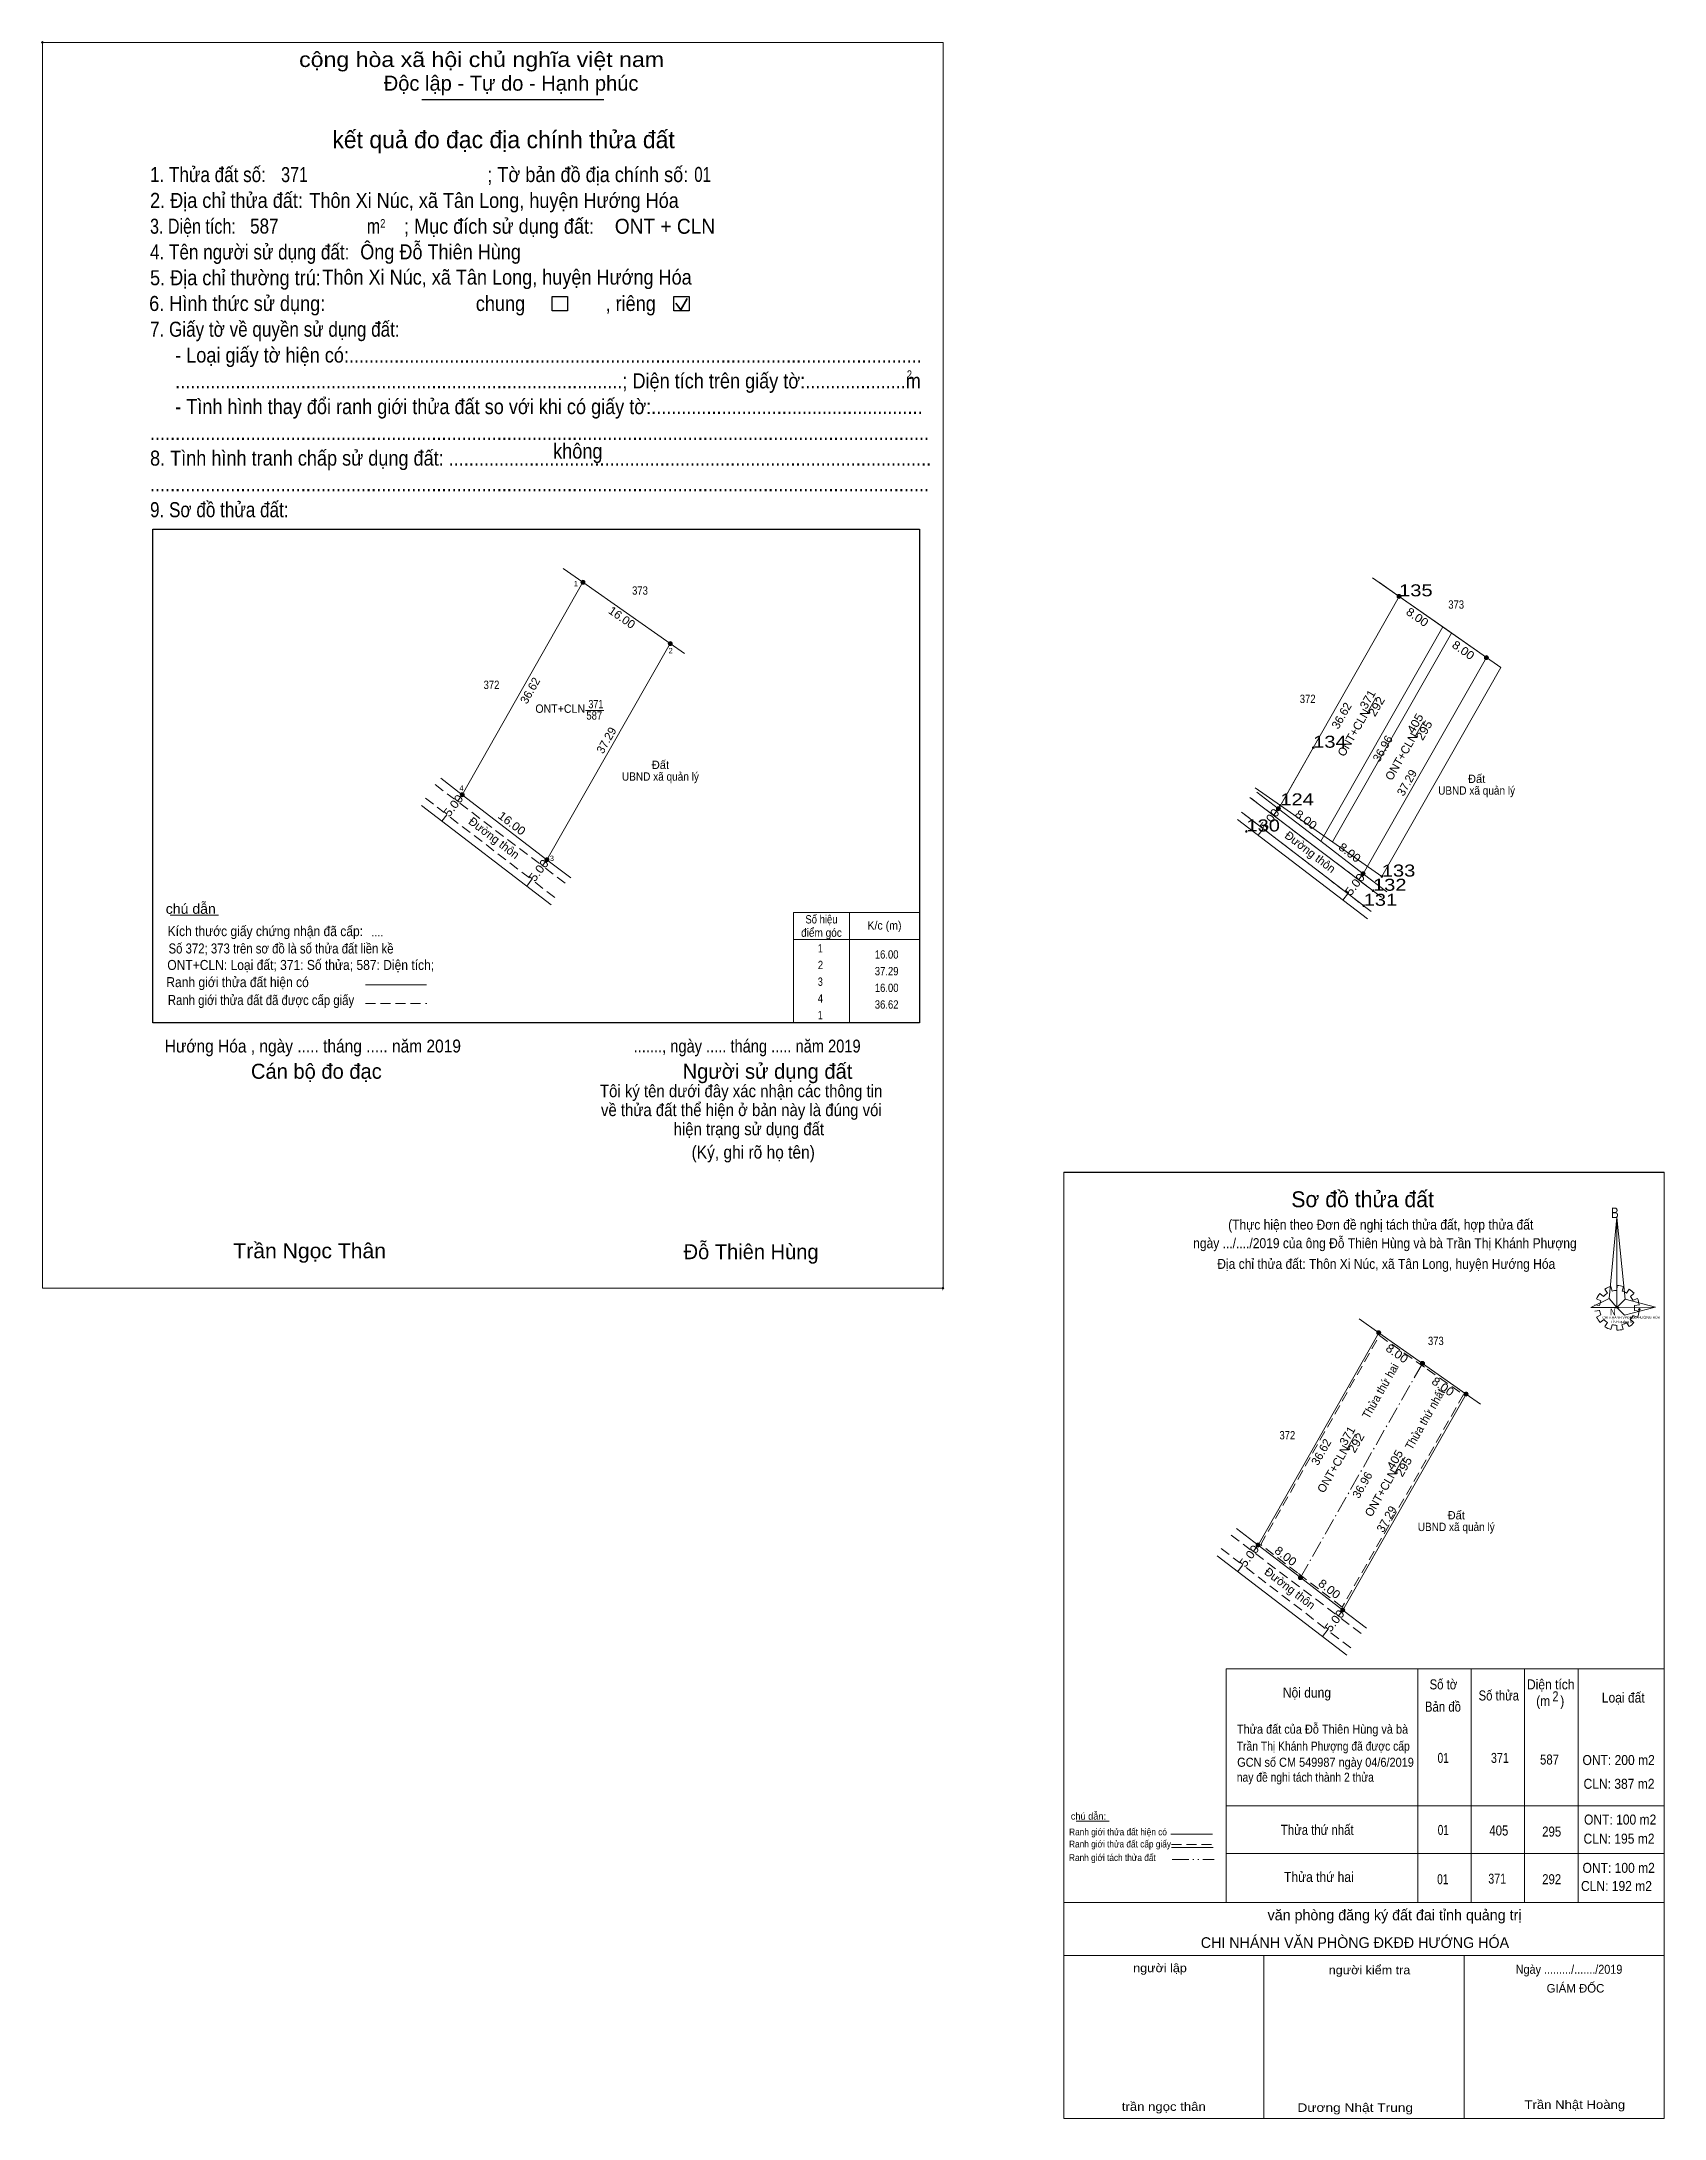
# Model space of a CAD drawing. Header units: metres. Extents: x 542283 to 542765, y 1836196 to 1836508.
# Drawn here: x 542282.6 to 542525.9, y 1836196.3 to 1836507.6 of the extents above; entities that cross this region are included whole.
import ezdxf
from ezdxf.enums import TextEntityAlignment as Align

# ---------------------------------------------------------------- set-up
doc = ezdxf.new("R2010")
doc.units = ezdxf.units.M
doc.header["$LTSCALE"] = 0.5
doc.header["$PDMODE"] = 32
doc.header["$PDSIZE"] = 0.25
for name, pattern in [('DASH_DOUBLE_DOT', [9.2, 5, -1.2, 0.3, -1.2, 0.3, -1.2]), ('DOT_DASHED', [7.7, 5, -1.2, 0.3, -1.2]), ('MEDIUM_DASHED', [4.5, 3, -1.5])]:
    doc.linetypes.add(name, pattern=pattern)
for name, color, linetype, lineweight in [('1', 7, 'Continuous', 13), ('10', 7, 'Continuous', 13), ('12', 7, 'Continuous', 13), ('17', 7, 'Continuous', 13), ('2', 7, 'Continuous', 13), ('36', 7, 'Continuous', 13), ('5', 7, 'Continuous', 13), ('6', 7, 'Continuous', 13), ('63', 7, 'Continuous', 13)]:
    doc.layers.add(name, color=color, linetype=linetype, lineweight=lineweight)
doc.layers.add('7', color=7, linetype='Continuous')

msp = doc.modelspace()

# ---------------------------------------------------------------- texts
at = {"layer": '1'}
for s, width, p in [('373', 0.85, (542372.295, 1836424.66)), ('373', 0.85, (542494.645, 1836422.56)), ('372', 0.85, (542350.035, 1836410.52)), ('ONT+CLN', 0.95, (542360.34, 1836406.95)), ('587', 0.85, (542365.445, 1836405.93)), ('371', 0.8, (542365.68, 1836407.63)), ('372', 0.85, (542472.385, 1836408.42)), ('373', 0.85, (542491.595, 1836312.19)), ('372', 0.85, (542469.335, 1836298.05))]:
    msp.add_text(s, height=1.25, dxfattribs=dict(at, width=width)).set_placement(p, align=Align.CENTER)
for s, height, width, p in [('371', 1.249, 1.05, (542481.9163, 1836408.6527)), ('292', 1.25, 1.1, (542483.2451, 1836407.5925)), ('405', 1.25, 1.1, (542489.0464, 1836405.0575)), ('295', 1.25, 1.1, (542490.3893, 1836404.0125)), ('371', 1.249, 1.05, (542478.8663, 1836298.2827)), ('292', 1.25, 1.1, (542480.198, 1836297.2275)), ('405', 1.25, 1.1, (542485.9993, 1836294.6925)), ('295', 1.25, 1.1, (542487.3393, 1836293.6425))]:
    msp.add_text(s, height=height, rotation=60, dxfattribs=dict(at, width=width)).set_placement(p, align=Align.CENTER)
for p in [(542479.8238, 1836403.6727), (542486.9638, 1836400.0827), (542476.7738, 1836293.3027), (542483.9138, 1836289.7127)]:
    msp.add_text('ONT+CLN', height=1.249, rotation=60, dxfattribs=at).set_placement(p, align=Align.CENTER)
msp.add_text('Sơ đồ thửa đất', height=2.38, dxfattribs=at).set_placement((542480.62, 1836332.85), align=Align.CENTER)
for s, height, width, p in [('B', 1.585, 0.8, (542517.87, 1836331.21)), ('N', 0.9904, 0.9, (542517.71, 1836316.64)), ('CHI NHÁNH VPĐKĐĐ-HƯỚNG HÓA', 0.3749, 0.95, (542516.56, 1836316.14)), ('TỈNH quảng trị', 0.375, 1.05, (542517.77, 1836315.49))]:
    msp.add_text(s, height=height, dxfattribs=dict(at, width=width)).set_placement(p)
for s, height, p in [('văn phòng đăng ký đất đai tỉnh quảng trị', 1.6, (542504.44, 1836225.97)), ('CHI NHÁNH VĂN PHÒNG ĐKĐĐ HƯỚNG HÓA', 1.6, (542502.58, 1836221.83)), ('GIÁM ĐỐC', 1.28, (542516.86, 1836215.14))]:
    msp.add_text(s, height=height, dxfattribs=at).set_placement(p, align=Align.RIGHT)
for s, width, p in [('người lập', 1.1, (542454.27, 1836218.19)), ('người kiểm tra', 1.1, (542487.77, 1836217.88)), ('trần ngọc thân', 1.15, (542457.11, 1836197.41)), ('Dương Nhật Trung', 1.2, (542488.18, 1836197.26)), ('Trần Nhật Hoàng', 1.15, (542519.98, 1836197.71))]:
    msp.add_text(s, height=1.28, dxfattribs=dict(at, width=width)).set_placement(p, align=Align.RIGHT)
at = {"layer": '12', "width": 1.25}
for s, p in [('135', (542486.09, 1836424.41)), ('134', (542473.21, 1836401.72)), ('124', (542468.29, 1836393.08)), ('130', (542463.2, 1836389.17)), ('133', (542483.5, 1836382.41)), ('131', (542480.78, 1836378.03)), ('132', (542482.18, 1836380.28))]:
    msp.add_text(s, height=1.8, dxfattribs=at).set_placement(p)
at = {"layer": '2'}
for s, height, width, p in [('cộng hòa xã hội chủ nghĩa việt nam', 2.253, 1.15, (542321.2, 1836503.75)), ('1. Thửa đất số:', 2.253, 0.85, (542298.85, 1836486.5)), ('371', 2.25, 0.8, (542318.5, 1836486.5)), ('; Tờ bản đồ địa chính số:', 2.253, 0.9, (542349.41, 1836486.5)), ('01', 2.25, 0.75, (542380.43, 1836486.52)), ('2. Địa chỉ thửa đất:', 2.253, 0.9, (542298.85, 1836482.63)), ('Thôn Xi Núc, xã Tân Long, huyện Hướng Hóa', 2.25, 0.9, (542322.74, 1836482.63)), ('3. Diện tích:', 2.253, 0.8, (542298.85, 1836478.76)), ('587', 2.25, 0.85, (542313.85, 1836478.78)), ('m', 2.253, 0.8, (542331.34, 1836478.76)), ('2', 1.288, 0.8, (542333.36, 1836479.67)), ('; Mục đích sử dụng đất:', 2.253, 0.9, (542336.92, 1836478.76)), ('ONT + CLN', 2.254, 0.95, (542368.52, 1836478.75)), ('4. Tên người sử dụng đất:', 2.253, 0.85, (542298.85, 1836474.9)), ('Ông Đỗ Thiên Hùng', 2.25, 0.9, (542330.36, 1836474.92)), ('5. Địa chỉ thường trú:', 2.253, 0.9, (542298.85, 1836471.04)), ('Thôn Xi Núc, xã Tân Long, huyện Hướng Hóa', 2.25, 0.9, (542324.68, 1836471.13)), ('6. Hình thức sử dụng:', 2.253, 0.9, (542298.72, 1836467.18)), ('chung                , riêng', 2.253, 0.9, (542347.69, 1836467.18)), ('7. Giấy tờ về quyền sử dụng đất:', 2.253, 0.85, (542298.85, 1836463.32)), ('     - Loại giấy tờ hiện có:..................................................................................................................', 2.253, 0.9, (542298.85, 1836459.45)), ('     .........................................................................................; Diện tích trên giấy tờ:....................m', 2.253, 0.9, (542298.85, 1836455.58)), ('2', 1.288, 0.8, (542412.3, 1836457)), ('     - Tình hình thay đổi ranh giới thửa đất so với khi có giấy tờ:......................................................', 2.253, 0.9, (542298.85, 1836451.72)), ('...........................................................................................................................................................', 2.253, 0.9, (542298.85, 1836447.86)), ('8. Tình hình tranh chấp sử dụng đất: ................................................................................................', 2.253, 0.9, (542298.85, 1836444)), ('không', 2.254, 0.9, (542359.28, 1836445.06)), ('9. Sơ đồ thửa đất:', 2.253, 0.85, (542298.85, 1836436.27)), ('...........................................................................................................................................................', 2.253, 0.9, (542298.85, 1836440.14)), ('Hướng Hóa , ngày ..... tháng ..... năm 2019', 1.93, 0.9, (542301.06, 1836356.04)), ('......., ngày ..... tháng ..... năm 2019', 1.93, 0.85, (542371.35, 1836356.04)), ('(Ký, ghi rõ họ tên)', 1.932, 0.9, (542380.03, 1836340.14)), ('Trần Ngọc Thân', 2.255, 1.05, (542311.34, 1836325.2))]:
    msp.add_text(s, height=height, dxfattribs=dict(at, width=width)).set_placement(p)
for s, height, p in [('Độc lập - Tự do - Hạnh phúc', 2.253, (542333.88, 1836500.2)), ('Cán bộ đo đạc', 2.254, (542313.98, 1836352.1)), ('Người sử dụng đất', 2.253, (542378.69, 1836352.1)), ('Đỗ Thiên Hùng', 2.25, (542378.83, 1836325.06))]:
    msp.add_text(s, height=height, dxfattribs=at).set_placement(p)
for s, height, p in [('kết quả đo đạc địa chính thửa đất', 2.576, (542351.845, 1836491.58)), ('.', 0.644, (542417.6986, 1836320.36))]:
    msp.add_text(s, height=height, dxfattribs=at).set_placement(p, align=Align.CENTER)
for s, height, width, p in [('....', 1.25, 0.95, (542332.92, 1836373.44)), ('Tôi ký tên dưới đây xác nhận các thông tin', 1.862, 0.9, (542387.46, 1836349.34)), ('về thửa đất thể hiện ở bản này là đúng vói', 1.862, 0.9, (542387.49, 1836346.5)), ('hiện trạng sử dụng đất', 1.862, 0.9, (542388.61, 1836343.64))]:
    msp.add_text(s, height=height, dxfattribs=dict(at, width=width)).set_placement(p, align=Align.CENTER)
at = {"layer": '6'}
for s, height, width, p in [('chú dẫn', 1.5, 1.05, (542301.21, 1836376.83)), ('Kích thước giấy chứng nhận đã cấp:', 1.5, 0.9, (542301.49, 1836373.48)), ('ONT+CLN: Loại đất; 371: Số thửa; 587: Diện tích;', 1.5, 0.9, (542301.44, 1836368.41)), ('Số 372; 373 trên sơ đồ là số thửa đất liền kề', 1.5, 0.85, (542301.62, 1836370.88)), ('Ranh giới thửa đất hiện có ', 1.5, 0.9, (542301.29, 1836365.84)), ('Ranh giới thửa đất đã được cấp giấy', 1.5, 0.85, (542301.52, 1836363.15)), ('Nội dung', 1.5, 0.9, (542468.66, 1836259.36)), ('Số tờ', 1.5, 0.85, (542490.66, 1836260.58)), ('Diện tích', 1.5, 0.9, (542505.26, 1836260.58)), ('Bản đồ', 1.5, 0.85, (542489.96, 1836257.24)), ('Số thửa', 1.5, 0.85, (542498, 1836258.92)), ('(m   )', 1.5, 0.9, (542506.64, 1836258.1)), ('2', 1.5, 0.8, (542509.08, 1836258.8)), ('Loại đất', 1.5, 0.9, (542516.48, 1836258.6)), ('Thửa đất của Đỗ Thiên Hùng và bà', 1.36, 0.9, (542461.78, 1836253.94)), ('Trần Thị Khánh Phượng đã được cấp ', 1.36, 0.85, (542461.76, 1836251.4)), ('GCN số CM 549987 ngày 04/6/2019', 1.36, 0.9, (542461.82, 1836248.98)), ('01', 1.5, 0.75, (542491.86, 1836249.56)), ('371', 1.5, 0.8, (542499.86, 1836249.56)), ('587', 1.5, 0.85, (542507.22, 1836249.32)), ('ONT: 200 m2', 1.5, 0.9, (542513.58, 1836249.24)), ('nay đề nghi tách thành 2 thửa', 1.36, 0.85, (542461.76, 1836246.74)), ('CLN: 387 m2', 1.5, 0.9, (542513.74, 1836245.68)), ('Ranh giới thửa đất hiện có ', 1.029, 0.9, (542436.63, 1836238.7)), ('Thửa thứ nhất', 1.5, 0.85, (542468.36, 1836238.78)), ('01', 1.5, 0.75, (542491.88, 1836238.76)), ('405', 1.5, 0.85, (542499.62, 1836238.68)), ('295', 1.5, 0.85, (542507.54, 1836238.52)), ('CLN: 195 m2', 1.5, 0.9, (542513.74, 1836237.46)), ('ONT: 100 m2', 1.5, 0.9, (542513.81, 1836240.32)), ('Ranh giới tách thửa đất', 1.029, 0.9, (542436.61, 1836234.85)), ('Ranh giới thửa đất cấp giấy', 1.029, 0.9, (542436.62, 1836236.89)), ('Thửa thứ hai', 1.5, 0.9, (542468.84, 1836231.72)), ('01', 1.5, 0.75, (542491.8, 1836231.38)), ('371', 1.5, 0.8, (542499.46, 1836231.46)), ('292', 1.5, 0.85, (542507.54, 1836231.38)), ('ONT: 100 m2', 1.5, 0.9, (542513.59, 1836233.08)), ('CLN: 192 m2', 1.5, 0.9, (542513.36, 1836230.36))]:
    msp.add_text(s, height=height, dxfattribs=dict(at, width=width)).set_placement(p)
msp.add_text('chú dẫn:', height=1.029, dxfattribs=at).set_placement((542436.88, 1836241.06))
at = {"layer": '6', "width": 0.9}
msp.add_text('Ngày ........./......./2019', height=1.35, dxfattribs=at).set_placement((542511.565, 1836217.95), align=Align.CENTER)
at = {"layer": '63'}
for s, height, width, p in [(' 1', 0.8, 0.9, (542362.99, 1836425.92)), (' 2', 0.8, 0.9, (542377.2, 1836415.88)), (' 4', 0.8, 0.95, (542345.85, 1836395.26)), (' 3', 0.8, 0.95, (542359.4, 1836384.74)), ('16.00', 1.25, 0.85, (542411.05, 1836370.11)), ('37.29', 1.25, 0.85, (542411.05, 1836367.61)), ('36.62', 1.25, 0.85, (542411.05, 1836362.61)), ('16.00', 1.25, 0.85, (542411.05, 1836365.11))]:
    msp.add_text(s, height=height, dxfattribs=dict(at, width=width)).set_placement(p, align=Align.RIGHT)
for s, rotation, width, p in [('16.00', 324.949, 1.05, (542369.2311, 1836420.7284)), ('8.00', 324.979, 1.1, (542488.4663, 1836420.7844)), ('8.00', 324.92, 1.1, (542495.3558, 1836415.8325)), ('5.00', 52.557, 1.1, (542344.8148, 1836392.665)), ('16.00', 322.543, 1.1, (542352.7149, 1836389.9019)), ('5.00', 52.557, 1.1, (542467.1648, 1836390.565)), ('8.00', 322.514, 1.1, (542471.7597, 1836390.4399)), ('8.00', 322.571, 1.1, (542478.3151, 1836385.5057)), ('5.00', 52.557, 1.1, (542357.6148, 1836382.955)), ('5.00', 52.557, 1.1, (542479.9648, 1836380.855)), ('8.00', 324.979, 1.1, (542485.4163, 1836310.4144)), ('Thửa thứ hai', 60.342, 0.95, (542483.8213, 1836305.0057)), ('Thửa thứ nhất', 60.275, 0.95, (542490.5182, 1836300.7751)), ('8.00', 324.92, 1.1, (542492.3058, 1836305.4625)), ('5.00', 52.557, 1.1, (542464.1148, 1836280.195)), ('8.00', 322.514, 1.1, (542468.7097, 1836280.0699)), ('8.00', 322.571, 1.1, (542475.2651, 1836275.1357)), ('5.00', 52.557, 1.1, (542476.9148, 1836270.485))]:
    msp.add_text(s, height=1.25, rotation=rotation, dxfattribs=dict(at, width=width)).set_placement(p, align=Align.CENTER)
for s, rotation, p in [('36.62', 60.397, (542356.3688, 1836409.9813)), ('36.62', 60.397, (542478.0088, 1836406.2213)), ('37.29', 60.272, (542367.8007, 1836402.5251)), ('36.96', 60.342, (542484.1709, 1836401.2807)), ('37.29', 60.272, (542487.8007, 1836396.1651)), ('Đường thôn', 322.525, (542350.0399, 1836387.6975)), ('Đường thôn', 322.525, (542472.3898, 1836385.5976)), ('36.62', 60.397, (542474.9588, 1836295.8513)), ('36.96', 60.342, (542481.1209, 1836290.9107)), ('37.29', 60.272, (542484.7507, 1836285.7951)), ('Đường thôn', 322.525, (542469.3399, 1836275.2275))]:
    msp.add_text(s, height=1.25, rotation=rotation, dxfattribs=at).set_placement(p, align=Align.CENTER)
for s, width, p in [('UBND xã quản lý', 0.9, (542375.36, 1836396.78)), ('UBND xã quản lý', 0.9, (542497.71, 1836394.68)), ('Số hiệu', 0.85, (542399.5, 1836375.38)), ('điểm góc', 0.9, (542399.5, 1836373.38)), ('K/c (m)', 0.95, (542408.945, 1836374.46)), (' 2', 0.85, (542399.155, 1836368.53)), (' 1', 0.75, (542399.15, 1836371.03)), (' 3', 0.8, (542399.145, 1836366.03)), (' 4', 0.85, (542399.15, 1836363.53)), (' 1', 0.75, (542399.15, 1836361.03)), ('UBND xã quản lý', 0.9, (542494.66, 1836284.31))]:
    msp.add_text(s, height=1.25, dxfattribs=dict(at, width=width)).set_placement(p, align=Align.CENTER)
for p in [(542375.36, 1836398.53), (542497.71, 1836396.43), (542494.66, 1836286.06)]:
    msp.add_text('Đất', height=1.25, dxfattribs=at).set_placement(p, align=Align.CENTER)
at = {"layer": '7', "width": 0.9}
for s, p in [('(Thực hiện theo Đơn đề nghị tách thửa đất, hợp thửa đất ', (542483.585, 1836329.49)), ('ngày .../..../2019 của ông Đỗ Thiên Hùng và bà Trần Thị Khánh Phượng', (542483.965, 1836326.71)), ('Địa chỉ thửa đất: Thôn Xi Núc, xã Tân Long, huyện Hướng Hóa', (542484.16, 1836323.61))]:
    msp.add_text(s, height=1.5, dxfattribs=at).set_placement(p, align=Align.CENTER)

# ---------------------------------------------------------------- hatches: boundary and pattern name
at = {"layer": '63'}
for points in [[(542364.04, 1836426.51, 1), (542363.44, 1836426.51, 1)], [(542486.39, 1836424.41, 1), (542485.79, 1836424.41, 1)], [(542377.14, 1836417.32, 1), (542376.54, 1836417.32, 1)], [(542499.49, 1836415.22, 1), (542498.89, 1836415.22, 1)], [(542345.95, 1836394.67, 1), (542345.35, 1836394.67, 1)], [(542468.3, 1836392.57, 1), (542467.7, 1836392.57, 1)], [(542358.65, 1836384.94, 1), (542358.05, 1836384.94, 1)], [(542481, 1836382.84, 1), (542480.4, 1836382.84, 1)], [(542483.34, 1836314.04, 1), (542482.74, 1836314.04, 1)], [(542489.89, 1836309.45, 1), (542489.29, 1836309.45, 1)], [(542496.44, 1836304.85, 1), (542495.84, 1836304.85, 1)], [(542465.25, 1836282.2, 1), (542464.65, 1836282.2, 1)], [(542471.6, 1836277.33, 1), (542471, 1836277.33, 1)], [(542477.95, 1836272.47, 1), (542477.35, 1836272.47, 1)]]:
    msp.add_hatch(color=256, dxfattribs=at).paths.add_polyline_path(points)

# ---------------------------------------------------------------- linework, layer by layer
at = {"layer": '1'}
for p, q in [((542516.18, 1836319.93), (542516.72, 1836319.45)), ((542517.33, 1836319.98), (542516.94, 1836320.57)), ((542517.83, 1836320.98), (542518.01, 1836320.27)), ((542518.75, 1836320.39), (542518.77, 1836321.12)), ((542519.71, 1836320.98), (542519.54, 1836320.25)), ((542520.19, 1836319.98), (542520.58, 1836320.57)), ((542521.3, 1836319.93), (542520.76, 1836319.48)), ((542515.41, 1836318.22), (542516.13, 1836318.11)), ((542516.13, 1836317.38), (542515.41, 1836317.27)), ((542516.35, 1836318.84), (542515.7, 1836319.11)), ((542518.4, 1836317.79), (542519.1, 1836317.79)), ((542521.15, 1836318.86), (542521.8, 1836319.18)), ((542522.11, 1836318.22), (542521.37, 1836318.11)), ((542521.37, 1836317.38), (542522.11, 1836317.27)), ((542515.7, 1836316.38), (542516.35, 1836316.7)), ((542516.79, 1836316.02), (542516.22, 1836315.56)), ((542516.94, 1836314.95), (542517.31, 1836315.58)), ((542518.05, 1836315.24), (542517.83, 1836314.54)), ((542518.75, 1836314.42), (542518.75, 1836315.13)), ((542519.47, 1836315.24), (542519.69, 1836314.56)), ((542520.58, 1836314.95), (542520.19, 1836315.56)), ((542520.71, 1836316.02), (542521.3, 1836315.58)), ((542521.83, 1836316.36), (542521.11, 1836316.63)), ((542460.17, 1836263.68), (542525.82, 1836263.68)), ((542460.17, 1836263.68), (542460.17, 1836228.63)), ((542488.91, 1836263.68), (542488.91, 1836228.63)), ((542496.91, 1836263.68), (542496.91, 1836228.63)), ((542504.91, 1836263.68), (542504.91, 1836228.63)), ((542512.91, 1836263.68), (542512.91, 1836228.63)), ((542460.17, 1836243.11), (542525.82, 1836243.11)), ((542460.17, 1836235.97), (542525.87, 1836235.97)), ((542435.82, 1836228.64), (542525.82, 1836228.64)), ((542435.82, 1836227.86), (542435.82, 1836196.27)), ((542460.17, 1836228.63), (542525.82, 1836228.63)), ((542435.82, 1836220.7), (542525.82, 1836220.7)), ((542465.82, 1836220.7), (542465.82, 1836196.27)), ((542495.82, 1836220.7), (542495.82, 1836196.27))]:
    msp.add_line(p, q, dxfattribs=at)
for points in [[(542363.74, 1836426.51), (542376.84, 1836417.32), (542358.35, 1836384.94), (542345.65, 1836394.67)], [(542486.09, 1836424.41), (542492.64, 1836419.82), (542474.35, 1836387.7), (542468, 1836392.57)], [(542492.64, 1836419.82), (542499.19, 1836415.22), (542480.7, 1836382.84), (542474.35, 1836387.7)], [(542435.82, 1836196.27), (542435.82, 1836338.07), (542525.82, 1836338.07), (542525.82, 1836196.27)], [(542435.82, 1836196.27), (542435.82, 1836338.07), (542525.82, 1836338.07), (542525.82, 1836196.27)], [(542518.71, 1836331.32), (542518.75, 1836317.81), (542517.57, 1836319.16)], [(542518.71, 1836331.32), (542518.75, 1836317.81), (542519.99, 1836319.07)], [(542514.82, 1836317.81), (542517.57, 1836319.16), (542518.75, 1836317.81)], [(542524.51, 1836317.86), (542518.75, 1836317.81), (542519.99, 1836319.07)], [(542524.47, 1836317.88), (542519.88, 1836316.65), (542518.75, 1836317.81)]]:
    msp.add_lwpolyline(points, close=True, dxfattribs=at)
at = {"layer": '1', "linetype": 'MEDIUM_DASHED'}
for points in [[(542470.85, 1836278.05), (542465.34, 1836282.28), (542483.14, 1836313.61), (542490.29, 1836308.59)], [(542490.29, 1836308.59), (542495.74, 1836304.76), (542477.56, 1836272.92), (542470.85, 1836278.05)]]:
    msp.add_lwpolyline(points, dxfattribs=at)
at = {"layer": '1'}
for centre, major_axis, start_param, end_param in [((542518.7614, 1836317.7676), (3.3649, 0), 2.43958176, 2.72400246), ((542518.7614, 1836317.7676), (2.6372, 0), 2.13373541, 2.44496261), ((542518.7614, 1836317.7676), (3.3649, 0), 1.84955988, 2.13900916), ((542518.7614, 1836317.7676), (2.6372, 0), 1.56985589, 1.85611068), ((542518.7614, 1836317.7676), (3.3649, 0), 1.27924208, 1.56332225), ((542518.7614, 1836317.7676), (2.6372, 0), 1.00270906, 1.2755622), ((542518.7614, 1836317.7676), (3.3649, 0), 0.71056237, 0.99687234), ((542518.7614, 1836317.7676), (2.6372, 0), 2.72368549, 3.01515824), ((542518.7614, 1836317.7676), (2.6372, 0), 3.28229955, 3.56105054), ((542518.7614, 1836317.7676), (2.6372, 0), 0.42678376, 0.70646463), ((542518.7614, 1836317.7676), (2.6372, 0), 6.13558388, 6.41618463), ((542518.7614, 1836317.7676), (3.3649, 0), 0.1390515, 0.43393316), ((542518.7614, 1836317.7676), (3.3649, 0), 5.85230288, 6.13839648), ((542518.7614, 1836317.7676), (3.3649, 0), 3.56988637, 3.85691866), ((542518.7614, 1836317.7676), (2.6372, 0), 3.86077574, 4.13258255), ((542518.7421, 1836317.7476), (3.3649, 0), 4.1470906, 4.43659307), ((542518.7614, 1836317.7676), (2.6372, 0), 4.43854677, 4.71314001), ((542518.7614, 1836317.7676), (3.3649, 0), 4.71301008, 4.99761054), ((542518.7614, 1836317.7676), (2.6372, 0), 4.99087134, 5.28933161), ((542518.7614, 1836317.7676), (3.3649, 0), 5.28561416, 5.56798705), ((542518.7614, 1836317.7676), (2.6372, 0), 5.56137327, 5.83951437)]:
    msp.add_ellipse(centre, major_axis=major_axis, ratio=0.995001, start_param=start_param, end_param=end_param, dxfattribs=at)
msp.add_point((542522.11, 1836317.54), dxfattribs=at)
at = {"layer": '10'}
for p, q in [((542345.65, 1836394.67), (542363.74, 1836426.51)), ((542360.8, 1836428.57), (542363.74, 1836426.51)), ((542483.15, 1836426.47), (542486.09, 1836424.41)), ((542468, 1836392.57), (542486.09, 1836424.41)), ((542376.84, 1836417.32), (542358.35, 1836384.94)), ((542499.19, 1836415.22), (542480.7, 1836382.84)), ((542499.19, 1836415.22), (542501.33, 1836413.72)), ((542464.77, 1836395.05), (542468, 1836392.57)), ((542339.54, 1836393.05), (542358.98, 1836378.16)), ((542461.89, 1836390.95), (542481.33, 1836376.06)), ((542480.7, 1836382.84), (542484.26, 1836380.11)), ((542464.95, 1836282.2), (542483.04, 1836314.04)), ((542480.1, 1836316.1), (542483.04, 1836314.04)), ((542496.14, 1836304.85), (542477.65, 1836272.47)), ((542496.14, 1836304.85), (542498.28, 1836303.35)), ((542461.72, 1836284.68), (542464.95, 1836282.2)), ((542458.84, 1836280.58), (542478.28, 1836265.69)), ((542477.65, 1836272.47), (542481.21, 1836269.74))]:
    msp.add_line(p, q, dxfattribs=at)
at = {"layer": '10', "linetype": 'MEDIUM_DASHED'}
for p, q in [((542341.6, 1836396.19), (542344.5, 1836393.99)), ((542340.13, 1836394.16), (542342.92, 1836392.02)), ((542345.28, 1836393.4), (542357.4, 1836384.22)), ((542462.48, 1836392.06), (542465.27, 1836389.92)), ((542463.95, 1836394.09), (542466.85, 1836391.89)), ((542343.86, 1836391.3), (542355.73, 1836382.2)), ((542466.21, 1836389.2), (542478.08, 1836380.1)), ((542467.63, 1836391.3), (542479.75, 1836382.12)), ((542358.11, 1836383.69), (542361.29, 1836381.28)), ((542356.46, 1836381.63), (542356.48, 1836381.62)), ((542356.56, 1836381.55), (542359.82, 1836379.06)), ((542478.81, 1836379.53), (542478.83, 1836379.52)), ((542478.91, 1836379.45), (542482.17, 1836376.96)), ((542480.46, 1836381.59), (542483.64, 1836379.18)), ((542460.9, 1836283.72), (542463.8, 1836281.52)), ((542459.43, 1836281.69), (542462.22, 1836279.55)), ((542464.58, 1836280.93), (542476.7, 1836271.75)), ((542463.16, 1836278.83), (542475.03, 1836269.73)), ((542477.41, 1836271.22), (542480.59, 1836268.81)), ((542475.76, 1836269.16), (542475.78, 1836269.15)), ((542475.86, 1836269.08), (542479.12, 1836266.59))]:
    msp.add_line(p, q, dxfattribs=at)
at = {"layer": '10'}
for points in [[(542363.74, 1836426.51), (542376.84, 1836417.32), (542378.98, 1836415.82)], [(542486.09, 1836424.41), (542492.64, 1836419.82), (542499.19, 1836415.22)], [(542342.42, 1836397.15), (542345.65, 1836394.67), (542358.35, 1836384.94), (542361.91, 1836382.21)], [(542468, 1836392.57), (542474.35, 1836387.7), (542480.7, 1836382.84)], [(542483.04, 1836314.04), (542489.59, 1836309.45), (542496.14, 1836304.85)], [(542464.95, 1836282.2), (542471.3, 1836277.33), (542477.65, 1836272.47)]]:
    msp.add_lwpolyline(points, dxfattribs=at)
at = {"layer": '12'}
for p, q in [((542482.11, 1836427.2), (542486.09, 1836424.41)), ((542486.09, 1836424.41), (542501.33, 1836413.72)), ((542476.1, 1836387.6), (542493.93, 1836418.91)), ((542483.5, 1836382.41), (542501.33, 1836413.72)), ((542464.52, 1836395.72), (542468.29, 1836393.08)), ((542480.78, 1836378.03), (542462.48, 1836392.06)), ((542463.71, 1836394.27), (542482.18, 1836380.28)), ((542468.29, 1836393.08), (542483.5, 1836382.41))]:
    msp.add_line(p, q, dxfattribs=at)
msp.add_lwpolyline([(542468.29, 1836393.08), (542473.21, 1836401.72), (542486.09, 1836424.41)], dxfattribs=at)
for p in [(542486.09, 1836424.41), (542473.21, 1836401.72), (542468.29, 1836393.08), (542463.2, 1836389.17), (542483.5, 1836382.41), (542482.18, 1836380.28), (542480.78, 1836378.03)]:
    msp.add_point(p, dxfattribs=at)
at = {"layer": '17'}
for p, q in [((542301.87, 1836376.61), (542309.11, 1836376.61)), ((542437.68, 1836240.82), (542442.65, 1836240.82))]:
    msp.add_line(p, q, dxfattribs=at)
at = {"layer": '2', "lineweight": 25}
for p, q in [((542339.57, 1836498.88), (542366.87, 1836498.88)), ((542299.26, 1836434.49), (542414.2, 1836434.49)), ((542414.2, 1836434.49), (542414.2, 1836360.5))]:
    msp.add_line(p, q, dxfattribs=at)
at = {"layer": '2', "lineweight": 35}
for p, q in [((542377.65, 1836468.36), (542378.42, 1836467.36)), ((542378.42, 1836467.36), (542379.35, 1836469.03))]:
    msp.add_line(p, q, dxfattribs=at)
at = {"layer": '2'}
msp.add_lwpolyline([(542282.71, 1836507.44), (542417.72, 1836507.44), (542417.72, 1836320.71), (542282.71, 1836320.71)], close=True, dxfattribs=at)
at = {"layer": '2', "lineweight": 25}
for points in [[(542359.11, 1836469.36), (542361.43, 1836469.36), (542361.43, 1836467.19), (542359.11, 1836467.19)], [(542377.35, 1836469.36), (542379.67, 1836469.36), (542379.67, 1836467.19), (542377.35, 1836467.19)]]:
    msp.add_lwpolyline(points, close=True, dxfattribs=at)
msp.add_lwpolyline([(542414.2, 1836360.5), (542299.26, 1836360.5), (542299.26, 1836434.49)], dxfattribs=at)
at = {"layer": '2'}
for p in [(542282.71, 1836507.44), (542417.71, 1836320.71)]:
    msp.add_point(p, dxfattribs=at)
at = {"layer": '36'}
msp.add_line((542492.64, 1836419.82), (542474.35, 1836387.7), dxfattribs=at)
at = {"layer": '36', "linetype": 'DOT_DASHED'}
msp.add_line((542489.59, 1836309.45), (542471.3, 1836277.33), dxfattribs=at)
at = {"layer": '5'}
msp.add_lwpolyline([(542435.83, 1836338.08), (542525.83, 1836338.08), (542525.83, 1836196.28), (542435.83, 1836196.28)], close=True, dxfattribs=at)
at = {"layer": '6'}
for p, q in [((542331.17, 1836366.2), (542340.31, 1836366.2)), ((542451.87, 1836238.9), (542458.14, 1836238.9)), ((542451.97, 1836236.89), (542458.23, 1836236.89))]:
    msp.add_line(p, q, dxfattribs=at)
at = {"layer": '6', "linetype": 'MEDIUM_DASHED'}
for p, q in [((542331.16, 1836363.39), (542340.36, 1836363.39)), ((542451.97, 1836237.31), (542458.28, 1836237.31))]:
    msp.add_line(p, q, dxfattribs=at)
at = {"layer": '63'}
for p, q in [((542364.12, 1836407.29), (542366.87, 1836407.29)), ((542481.24, 1836406.82), (542482.6, 1836409.19)), ((542488.38, 1836403.23), (542489.74, 1836405.6)), ((542344.97, 1836393.78), (542345.65, 1836394.67)), ((542342.61, 1836390.7), (542343.34, 1836391.65)), ((542467.32, 1836391.68), (542468, 1836392.57)), ((542464.96, 1836388.6), (542465.69, 1836389.55)), ((542357.7, 1836384.09), (542358.35, 1836384.94)), ((542480.05, 1836381.99), (542480.7, 1836382.84)), ((542355.31, 1836380.97), (542356.14, 1836382.06)), ((542477.66, 1836378.87), (542478.49, 1836379.96)), ((542403.7, 1836377), (542403.7, 1836360.5)), ((542414.2, 1836377), (542414.2, 1836360.5)), ((542395.3, 1836373), (542414.2, 1836373)), ((542478.19, 1836296.45), (542479.55, 1836298.82)), ((542485.33, 1836292.86), (542486.69, 1836295.23)), ((542464.27, 1836281.31), (542464.95, 1836282.2)), ((542461.91, 1836278.23), (542462.64, 1836279.18)), ((542477, 1836271.62), (542477.65, 1836272.47)), ((542474.61, 1836268.5), (542475.44, 1836269.59))]:
    msp.add_line(p, q, dxfattribs=at)
at = {"layer": '63', "linetype": 'DASH_DOUBLE_DOT'}
msp.add_line((542452.06, 1836235.08), (542458.36, 1836235.08), dxfattribs=at)
at = {"layer": '63'}
msp.add_lwpolyline([(542414.2, 1836360.5), (542395.3, 1836360.5), (542395.3, 1836377), (542414.2, 1836377)], dxfattribs=at)
for centre in [(542363.74, 1836426.51), (542486.09, 1836424.41), (542376.84, 1836417.32), (542499.19, 1836415.22), (542345.65, 1836394.67), (542468, 1836392.57), (542358.35, 1836384.94), (542480.7, 1836382.84), (542483.04, 1836314.04), (542496.14, 1836304.85), (542464.95, 1836282.2), (542477.65, 1836272.47)]:
    msp.add_circle(centre, 0.3, dxfattribs=at)
at = {"layer": '63', "linetype": 'DOT_DASHED'}
for centre in [(542489.59, 1836309.45), (542471.3, 1836277.33)]:
    msp.add_circle(centre, 0.3, dxfattribs=at)

msp.set_redraw_order([(e.dxf.handle, doc.entitydb.next_handle()) for e in msp.query("TEXT MTEXT ATTDEF DIMENSION ARC_DIMENSION")])  # texts and dimensions are drawn at this point

doc.saveas('drawing.dxf')
